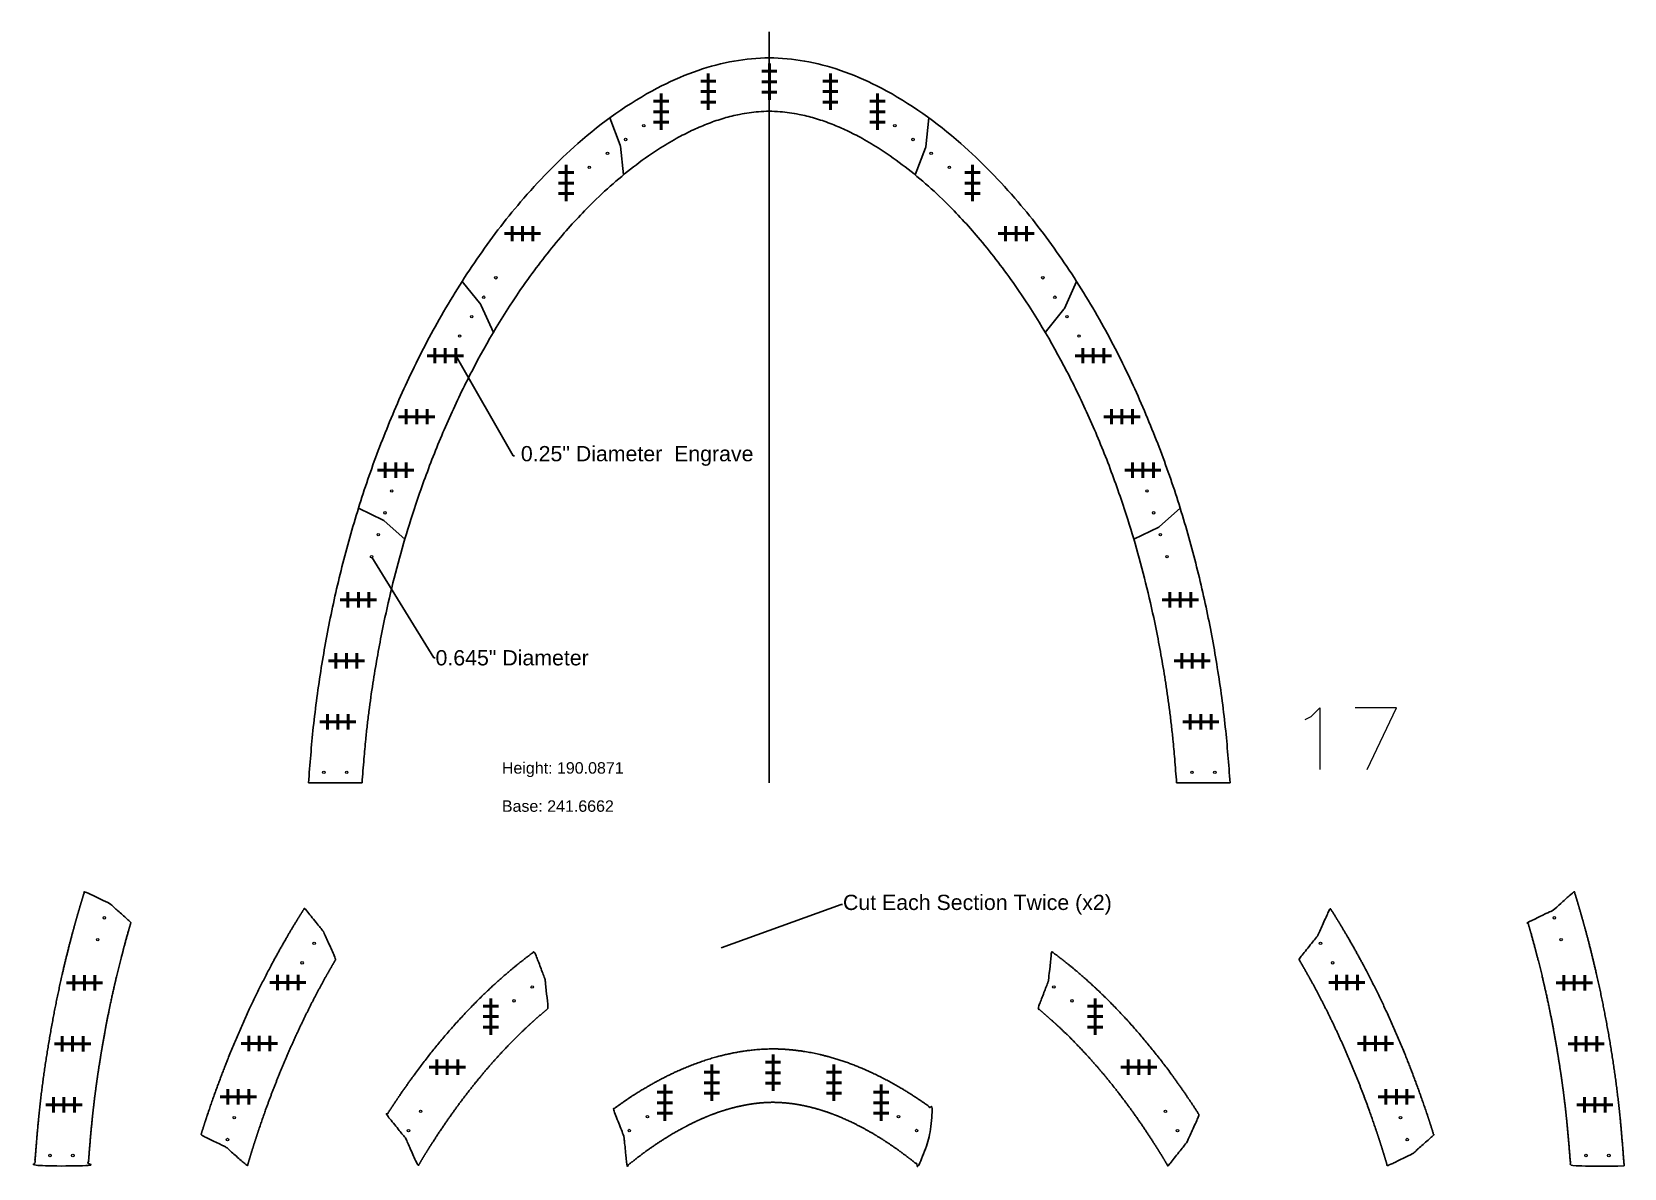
# Model space of a CAD drawing. Header units: inches. Extents: x -1683 to 11264, y -1696 to 865.
# Drawn here: x 3647.9 to 4065.4, y -1441.6 to -1143.7 of the extents above; entities that cross this region are included whole.
import ezdxf
from ezdxf import colors
from ezdxf.entities.mleader import LeaderData, LeaderLine
from ezdxf.math import Vec2, Vec3

# ---------------------------------------------------------------- set-up
doc = ezdxf.new("R2010")
doc.units = ezdxf.units.IN
doc.header["$MEASUREMENT"] = 0
doc.header["$PDMODE"] = 2
doc.header["$PDSIZE"] = 2
for name, color, linetype, lineweight in [('Annotation', 7, 'Continuous', 9), ('Drilling', 3, 'Continuous', 13), ('Engrave', 4, 'Continuous', 50)]:
    doc.layers.add(name, color=color, linetype=linetype, lineweight=lineweight)
doc.styles.get("Standard").update_dxf_attribs({"font": 'Arial.ttf'})

msp = doc.modelspace()

# ---------------------------------------------------------------- texts
at = {"layer": 'Annotation', "insert": (3771.1692, -1335.20121), "char_height": 3, "attachment_point": 1}
msp.add_mtext_dynamic_manual_height_columns('Height: 190.0871\\P \\PBase: 241.6662', width=45.2101633, gutter_width=1, heights=[0], dxfattribs=at)

# ---------------------------------------------------------------- blocks, each defined once
blk = doc.blocks.new('*U506')
at = {"layer": 'Engrave'}
blk.add_point((0, 0), dxfattribs=at)
blk = doc.blocks.new('*U507')
at = {"layer": 'Engrave', "color": 0, "linetype": 'ByBlock', "lineweight": -2, "transparency": 16777216}
for p in [(0, 0), (2.75, 0), (5.5, 0)]:
    blk.add_blockref('*U506', p, dxfattribs=at)
blk = doc.blocks.new('*U691')
at = {"layer": 'Engrave'}
blk.add_point((0, 0), dxfattribs=at)
blk = doc.blocks.new('*U692')
at = {"layer": 'Engrave', "color": 0, "linetype": 'ByBlock', "lineweight": -2, "transparency": 16777216}
for p in [(0, 0), (2.75, 0), (5.5, 0)]:
    blk.add_blockref('*U691', p, dxfattribs=at)
blk = doc.blocks.new('*U693')
at = {"layer": 'Engrave'}
blk.add_point((0, 0), dxfattribs=at)
blk = doc.blocks.new('*U694')
at = {"layer": 'Engrave', "color": 0, "linetype": 'ByBlock', "lineweight": -2, "transparency": 16777216}
for p in [(0, 0), (2.75, 0), (5.5, 0)]:
    blk.add_blockref('*U693', p, dxfattribs=at)
blk = doc.blocks.new('*U695')
at = {"layer": 'Engrave'}
blk.add_point((0, 0), dxfattribs=at)
blk = doc.blocks.new('*U696')
at = {"layer": 'Engrave', "color": 0, "linetype": 'ByBlock', "lineweight": -2, "transparency": 16777216}
for p in [(0, 0), (2.75, 0), (5.5, 0)]:
    blk.add_blockref('*U695', p, dxfattribs=at)
blk = doc.blocks.new('*U697')
at = {"layer": 'Engrave'}
blk.add_point((0, 0), dxfattribs=at)
blk = doc.blocks.new('*U698')
at = {"layer": 'Engrave', "color": 0, "linetype": 'ByBlock', "lineweight": -2, "transparency": 16777216}
for p in [(0, 0), (2.75, 0), (5.5, 0)]:
    blk.add_blockref('*U697', p, dxfattribs=at)
blk = doc.blocks.new('*U699')
at = {"layer": 'Engrave'}
blk.add_point((0, 0), dxfattribs=at)
blk = doc.blocks.new('*U700')
at = {"layer": 'Engrave', "color": 0, "linetype": 'ByBlock', "lineweight": -2, "transparency": 16777216}
for p in [(0, 0), (2.75, 0), (5.5, 0)]:
    blk.add_blockref('*U699', p, dxfattribs=at)
blk = doc.blocks.new('*U701')
at = {"layer": 'Engrave'}
blk.add_point((0, 0), dxfattribs=at)
blk = doc.blocks.new('*U702')
at = {"layer": 'Engrave', "color": 0, "linetype": 'ByBlock', "lineweight": -2, "transparency": 16777216}
for p in [(0, 0), (2.75, 0), (5.5, 0)]:
    blk.add_blockref('*U701', p, dxfattribs=at)
blk = doc.blocks.new('*U703')
at = {"layer": 'Engrave'}
blk.add_point((0, 0), dxfattribs=at)
blk = doc.blocks.new('*U704')
at = {"layer": 'Engrave', "color": 0, "linetype": 'ByBlock', "lineweight": -2, "transparency": 16777216}
for p in [(0, 0), (2.75, 0), (5.5, 0)]:
    blk.add_blockref('*U703', p, dxfattribs=at)
blk = doc.blocks.new('*U705')
at = {"layer": 'Engrave'}
blk.add_point((0, 0), dxfattribs=at)
blk = doc.blocks.new('*U706')
at = {"layer": 'Engrave', "color": 0, "linetype": 'ByBlock', "lineweight": -2, "transparency": 16777216}
for p in [(0, 0), (2.75, 0), (5.5, 0)]:
    blk.add_blockref('*U705', p, dxfattribs=at)
blk = doc.blocks.new('*U707')
at = {"layer": 'Engrave'}
blk.add_point((0, 0), dxfattribs=at)
blk = doc.blocks.new('*U708')
at = {"layer": 'Engrave', "color": 0, "linetype": 'ByBlock', "lineweight": -2, "transparency": 16777216}
for p in [(0, 0), (2.75, 0), (5.5, 0)]:
    blk.add_blockref('*U707', p, dxfattribs=at)
blk = doc.blocks.new('*U709')
at = {"layer": 'Engrave'}
blk.add_point((0, 0), dxfattribs=at)
blk = doc.blocks.new('*U710')
at = {"layer": 'Engrave', "color": 0, "linetype": 'ByBlock', "lineweight": -2, "transparency": 16777216}
for p in [(0, 0), (2.75, 0), (5.5, 0)]:
    blk.add_blockref('*U709', p, dxfattribs=at)
blk = doc.blocks.new('*U729')
at = {"layer": 'Engrave'}
blk.add_point((0, 0), dxfattribs=at)
blk = doc.blocks.new('*U730')
at = {"layer": 'Engrave', "color": 0, "linetype": 'ByBlock', "lineweight": -2, "transparency": 16777216}
for p in [(0, 0), (2.75, 0), (5.5, 0)]:
    blk.add_blockref('*U729', p, dxfattribs=at)
blk = doc.blocks.new('*U711')
at = {"layer": 'Engrave'}
blk.add_point((0, 0), dxfattribs=at)
blk = doc.blocks.new('*U712')
at = {"layer": 'Engrave', "color": 0, "linetype": 'ByBlock', "lineweight": -2, "transparency": 16777216}
for p in [(0, 0), (2.75, 0), (5.5, 0)]:
    blk.add_blockref('*U711', p, dxfattribs=at)
blk = doc.blocks.new('*U713')
at = {"layer": 'Engrave'}
blk.add_point((0, 0), dxfattribs=at)
blk = doc.blocks.new('*U714')
at = {"layer": 'Engrave', "color": 0, "linetype": 'ByBlock', "lineweight": -2, "transparency": 16777216}
for p in [(0, 0), (2.75, 0), (5.5, 0)]:
    blk.add_blockref('*U713', p, dxfattribs=at)
blk = doc.blocks.new('*U715')
at = {"layer": 'Engrave'}
blk.add_point((0, 0), dxfattribs=at)
blk = doc.blocks.new('*U716')
at = {"layer": 'Engrave', "color": 0, "linetype": 'ByBlock', "lineweight": -2, "transparency": 16777216}
for p in [(0, 0), (2.75, 0), (5.5, 0)]:
    blk.add_blockref('*U715', p, dxfattribs=at)
blk = doc.blocks.new('*U717')
at = {"layer": 'Engrave'}
blk.add_point((0, 0), dxfattribs=at)
blk = doc.blocks.new('*U718')
at = {"layer": 'Engrave', "color": 0, "linetype": 'ByBlock', "lineweight": -2, "transparency": 16777216}
for p in [(0, 0), (2.75, 0), (5.5, 0)]:
    blk.add_blockref('*U717', p, dxfattribs=at)
blk = doc.blocks.new('*U719')
at = {"layer": 'Engrave'}
blk.add_point((0, 0), dxfattribs=at)
blk = doc.blocks.new('*U720')
at = {"layer": 'Engrave', "color": 0, "linetype": 'ByBlock', "lineweight": -2, "transparency": 16777216}
for p in [(0, 0), (2.75, 0), (5.5, 0)]:
    blk.add_blockref('*U719', p, dxfattribs=at)
blk = doc.blocks.new('*U721')
at = {"layer": 'Engrave'}
blk.add_point((0, 0), dxfattribs=at)
blk = doc.blocks.new('*U722')
at = {"layer": 'Engrave', "color": 0, "linetype": 'ByBlock', "lineweight": -2, "transparency": 16777216}
for p in [(0, 0), (2.75, 0), (5.5, 0)]:
    blk.add_blockref('*U721', p, dxfattribs=at)
blk = doc.blocks.new('*U723')
at = {"layer": 'Engrave'}
blk.add_point((0, 0), dxfattribs=at)
blk = doc.blocks.new('*U724')
at = {"layer": 'Engrave', "color": 0, "linetype": 'ByBlock', "lineweight": -2, "transparency": 16777216}
for p in [(0, 0), (2.75, 0), (5.5, 0)]:
    blk.add_blockref('*U723', p, dxfattribs=at)
blk = doc.blocks.new('*U725')
at = {"layer": 'Engrave'}
blk.add_point((0, 0), dxfattribs=at)
blk = doc.blocks.new('*U726')
at = {"layer": 'Engrave', "color": 0, "linetype": 'ByBlock', "lineweight": -2, "transparency": 16777216}
for p in [(0, 0), (2.75, 0), (5.5, 0)]:
    blk.add_blockref('*U725', p, dxfattribs=at)
blk = doc.blocks.new('*U727')
at = {"layer": 'Engrave'}
blk.add_point((0, 0), dxfattribs=at)
blk = doc.blocks.new('*U728')
at = {"layer": 'Engrave', "color": 0, "linetype": 'ByBlock', "lineweight": -2, "transparency": 16777216}
for p in [(0, 0), (2.75, 0), (5.5, 0)]:
    blk.add_blockref('*U727', p, dxfattribs=at)
blk = doc.blocks.new('*U738')
at = {"layer": 'Engrave'}
blk.add_point((0, 0), dxfattribs=at)
blk = doc.blocks.new('*U739')
at = {"layer": 'Engrave', "color": 0, "linetype": 'ByBlock', "lineweight": -2, "transparency": 16777216}
for p in [(0, 0), (2.75, 0), (5.5, 0)]:
    blk.add_blockref('*U738', p, dxfattribs=at)
blk = doc.blocks.new('*U740')
at = {"layer": 'Engrave'}
blk.add_point((0, 0), dxfattribs=at)
blk = doc.blocks.new('*U741')
at = {"layer": 'Engrave', "color": 0, "linetype": 'ByBlock', "lineweight": -2, "transparency": 16777216}
for p in [(0, 0), (2.75, 0), (5.5, 0)]:
    blk.add_blockref('*U740', p, dxfattribs=at)
blk = doc.blocks.new('*U742')
at = {"layer": 'Engrave'}
blk.add_point((0, 0), dxfattribs=at)
blk = doc.blocks.new('*U743')
at = {"layer": 'Engrave', "color": 0, "linetype": 'ByBlock', "lineweight": -2, "transparency": 16777216}
for p in [(0, 0), (2.75, 0), (5.5, 0)]:
    blk.add_blockref('*U742', p, dxfattribs=at)
blk = doc.blocks.new('*U744')
at = {"layer": 'Engrave'}
blk.add_point((0, 0), dxfattribs=at)
blk = doc.blocks.new('*U745')
at = {"layer": 'Engrave', "color": 0, "linetype": 'ByBlock', "lineweight": -2, "transparency": 16777216}
for p in [(0, 0), (2.75, 0), (5.5, 0)]:
    blk.add_blockref('*U744', p, dxfattribs=at)
blk = doc.blocks.new('*U746')
at = {"layer": 'Engrave'}
blk.add_point((0, 0), dxfattribs=at)
blk = doc.blocks.new('*U747')
at = {"layer": 'Engrave', "color": 0, "linetype": 'ByBlock', "lineweight": -2, "transparency": 16777216}
for p in [(0, 0), (2.75, 0), (5.5, 0)]:
    blk.add_blockref('*U746', p, dxfattribs=at)
blk = doc.blocks.new('*U748')
at = {"layer": 'Engrave'}
blk.add_point((0, 0), dxfattribs=at)
blk = doc.blocks.new('*U749')
at = {"layer": 'Engrave', "color": 0, "linetype": 'ByBlock', "lineweight": -2, "transparency": 16777216}
for p in [(0, 0), (2.75, 0), (5.5, 0)]:
    blk.add_blockref('*U748', p, dxfattribs=at)
blk = doc.blocks.new('*U750')
at = {"layer": 'Engrave'}
blk.add_point((0, 0), dxfattribs=at)
blk = doc.blocks.new('*U751')
at = {"layer": 'Engrave', "color": 0, "linetype": 'ByBlock', "lineweight": -2, "transparency": 16777216}
for p in [(0, 0), (2.75, 0), (5.5, 0)]:
    blk.add_blockref('*U750', p, dxfattribs=at)
blk = doc.blocks.new('*U752')
at = {"layer": 'Engrave'}
blk.add_point((0, 0), dxfattribs=at)
blk = doc.blocks.new('*U753')
at = {"layer": 'Engrave', "color": 0, "linetype": 'ByBlock', "lineweight": -2, "transparency": 16777216}
for p in [(0, 0), (2.75, 0), (5.5, 0)]:
    blk.add_blockref('*U752', p, dxfattribs=at)
blk = doc.blocks.new('*U754')
at = {"layer": 'Engrave'}
blk.add_point((0, 0), dxfattribs=at)
blk = doc.blocks.new('*U755')
at = {"layer": 'Engrave', "color": 0, "linetype": 'ByBlock', "lineweight": -2, "transparency": 16777216}
for p in [(0, 0), (2.75, 0), (5.5, 0)]:
    blk.add_blockref('*U754', p, dxfattribs=at)
blk = doc.blocks.new('*U756')
at = {"layer": 'Engrave'}
blk.add_point((0, 0), dxfattribs=at)
blk = doc.blocks.new('*U757')
at = {"layer": 'Engrave', "color": 0, "linetype": 'ByBlock', "lineweight": -2, "transparency": 16777216}
for p in [(0, 0), (2.75, 0), (5.5, 0)]:
    blk.add_blockref('*U756', p, dxfattribs=at)
blk = doc.blocks.new('*U758')
at = {"layer": 'Engrave'}
blk.add_point((0, 0), dxfattribs=at)
blk = doc.blocks.new('*U759')
at = {"layer": 'Engrave', "color": 0, "linetype": 'ByBlock', "lineweight": -2, "transparency": 16777216}
for p in [(0, 0), (2.75, 0), (5.5, 0)]:
    blk.add_blockref('*U758', p, dxfattribs=at)
blk = doc.blocks.new('*U760')
at = {"layer": 'Engrave'}
blk.add_point((0, 0), dxfattribs=at)
blk = doc.blocks.new('*U761')
at = {"layer": 'Engrave', "color": 0, "linetype": 'ByBlock', "lineweight": -2, "transparency": 16777216}
for p in [(0, 0), (2.75, 0), (5.5, 0)]:
    blk.add_blockref('*U760', p, dxfattribs=at)
blk = doc.blocks.new('*U762')
at = {"layer": 'Engrave'}
blk.add_point((0, 0), dxfattribs=at)
blk = doc.blocks.new('*U763')
at = {"layer": 'Engrave', "color": 0, "linetype": 'ByBlock', "lineweight": -2, "transparency": 16777216}
for p in [(0, 0), (2.75, 0), (5.5, 0)]:
    blk.add_blockref('*U762', p, dxfattribs=at)
blk = doc.blocks.new('*U764')
at = {"layer": 'Engrave'}
blk.add_point((0, 0), dxfattribs=at)
blk = doc.blocks.new('*U765')
at = {"layer": 'Engrave', "color": 0, "linetype": 'ByBlock', "lineweight": -2, "transparency": 16777216}
for p in [(0, 0), (2.75, 0), (5.5, 0)]:
    blk.add_blockref('*U764', p, dxfattribs=at)
blk = doc.blocks.new('*U766')
at = {"layer": 'Engrave'}
blk.add_point((0, 0), dxfattribs=at)
blk = doc.blocks.new('*U767')
at = {"layer": 'Engrave', "color": 0, "linetype": 'ByBlock', "lineweight": -2, "transparency": 16777216}
for p in [(0, 0), (2.75, 0), (5.5, 0)]:
    blk.add_blockref('*U766', p, dxfattribs=at)
blk = doc.blocks.new('*U768')
at = {"layer": 'Engrave'}
blk.add_point((0, 0), dxfattribs=at)
blk = doc.blocks.new('*U769')
at = {"layer": 'Engrave', "color": 0, "linetype": 'ByBlock', "lineweight": -2, "transparency": 16777216}
for p in [(0, 0), (2.75, 0), (5.5, 0)]:
    blk.add_blockref('*U768', p, dxfattribs=at)
blk = doc.blocks.new('*U770')
at = {"layer": 'Engrave'}
blk.add_point((0, 0), dxfattribs=at)
blk = doc.blocks.new('*U771')
at = {"layer": 'Engrave', "color": 0, "linetype": 'ByBlock', "lineweight": -2, "transparency": 16777216}
for p in [(0, 0), (2.75, 0), (5.5, 0)]:
    blk.add_blockref('*U770', p, dxfattribs=at)
blk = doc.blocks.new('*U772')
at = {"layer": 'Engrave'}
blk.add_point((0, 0), dxfattribs=at)
blk = doc.blocks.new('*U773')
at = {"layer": 'Engrave', "color": 0, "linetype": 'ByBlock', "lineweight": -2, "transparency": 16777216}
for p in [(0, 0), (2.75, 0), (5.5, 0)]:
    blk.add_blockref('*U772', p, dxfattribs=at)
blk = doc.blocks.new('*U778')
at = {"layer": 'Engrave'}
blk.add_point((0, 0), dxfattribs=at)
blk = doc.blocks.new('*U779')
at = {"layer": 'Engrave', "color": 0, "linetype": 'ByBlock', "lineweight": -2, "transparency": 16777216}
for p in [(0, 0), (2.75, 0), (5.5, 0)]:
    blk.add_blockref('*U778', p, dxfattribs=at)
blk = doc.blocks.new('*U774')
at = {"layer": 'Engrave'}
blk.add_point((0, 0), dxfattribs=at)
blk = doc.blocks.new('*U775')
at = {"layer": 'Engrave', "color": 0, "linetype": 'ByBlock', "lineweight": -2, "transparency": 16777216}
for p in [(0, 0), (2.75, 0), (5.5, 0)]:
    blk.add_blockref('*U774', p, dxfattribs=at)
blk = doc.blocks.new('*U776')
at = {"layer": 'Engrave'}
blk.add_point((0, 0), dxfattribs=at)
blk = doc.blocks.new('*U777')
at = {"layer": 'Engrave', "color": 0, "linetype": 'ByBlock', "lineweight": -2, "transparency": 16777216}
for p in [(0, 0), (2.75, 0), (5.5, 0)]:
    blk.add_blockref('*U776', p, dxfattribs=at)

# ---------------------------------------------------------------- linework, layer by layer
for p, q in [((3841.29246, -1340.6088), (3841.29246, -1143.70156)), ((3799.43984, -1166.28009), (3802.16634, -1173.38955)), ((3883.14508, -1166.28009), (3882.34678, -1173.85247)), ((3803.02544, -1181.21516), (3802.22713, -1173.64278)), ((3879.55949, -1181.21516), (3882.28598, -1174.1057)), ((3760.72565, -1209.1357), (3765.6066, -1215.20241)), ((3921.85928, -1209.1357), (3918.66971, -1216.23889)), ((3768.92928, -1222.52281), (3765.73972, -1215.41963)), ((3913.65565, -1222.52281), (3918.5366, -1216.45611)), ((3733.54838, -1268.6165), (3740.06812, -1271.78145)), ((3949.03655, -1268.6165), (3943.61752, -1273.42878)), ((3745.71444, -1276.7456), (3740.29542, -1271.93333)), ((3936.87049, -1276.7456), (3943.39022, -1273.58066)), ((3720.45936, -1340.6088), (3734.50082, -1340.6088)), ((3948.08411, -1340.6088), (3962.12557, -1340.6088))]:
    msp.add_line(p, q)
for centre, start, end in [((3801.23264, -1173.74763), 6.0181018, 20.9818982), ((3881.35229, -1173.74763), 339.0181018, 353.9818982), ((3764.82747, -1215.82926), 24.1816509, 38.8183491), ((3917.75746, -1215.82926), 321.1816509, 335.8183491), ((3739.63141, -1272.68105), 48.3938344, 64.1061656), ((3942.95352, -1272.68105), 295.8938344, 311.6061656)]:
    msp.add_arc(centre, 1, start, end)
for points, knots in [([(3720.45936, -1340.6088), (3720.83336, -1335.74907), (3721.61085, -1325.64636), (3723.66787, -1310.60616), (3726.48136, -1295.27596), (3730.10791, -1280.0349), (3734.62, -1264.7436), (3740.11276, -1249.50361), (3746.69521, -1234.21709), (3754.73703, -1218.61562), (3764.39777, -1203.06376), (3776.32543, -1187.38415), (3791.60282, -1171.62067), (3807.25884, -1160.34656), (3821.15496, -1154.07019), (3830.6654, -1151.36653), (3837.41006, -1150.57526), (3840.90126, -1150.52294), (3841.29246, -1150.52168)], [0, 0, 0, 0, 23.074136012, 47.967929547, 71.83242085, 96.848880754, 122.109787865, 147.280559024, 173.506415767, 200.859514956, 230.311653044, 260.084114717, 293.965839016, 333.990233229, 350.454723403, 365.959245682, 380.614337004, 382.463671067, 382.463671067, 382.463671067, 382.463671067]), ([(3962.12557, -1340.6088), (3961.75157, -1335.74907), (3960.97408, -1325.64636), (3958.91706, -1310.60616), (3956.10357, -1295.27596), (3952.47702, -1280.0349), (3947.96493, -1264.7436), (3942.47217, -1249.50361), (3935.88972, -1234.21709), (3927.8479, -1218.61562), (3918.18716, -1203.06376), (3906.2595, -1187.38415), (3890.98211, -1171.62067), (3875.32609, -1160.34656), (3861.42997, -1154.07019), (3851.91953, -1151.36653), (3845.17487, -1150.57526), (3841.68367, -1150.52294), (3841.29246, -1150.52168)], [0, 0, 0, 0, 23.074136012, 47.967929547, 71.83242085, 96.848880754, 122.109787865, 147.280559024, 173.506415767, 200.859514956, 230.311653044, 260.084114717, 293.965839016, 333.990233229, 350.454723403, 365.959245682, 380.614337004, 382.463671067, 382.463671067, 382.463671067, 382.463671067]), ([(3734.50082, -1340.6088), (3734.66388, -1338.49444), (3734.82697, -1336.40552), (3735.14739, -1332.61009), (3735.30146, -1330.89579), (3735.59115, -1327.97088), (3735.72034, -1326.75347), (3735.99845, -1324.30979), (3736.1467, -1323.08679), (3736.61757, -1319.41454), (3736.96627, -1316.96203), (3737.68908, -1312.28175), (3738.05685, -1310.05574), (3738.83798, -1305.6251), (3739.25211, -1303.41728), (3740.38809, -1297.72514), (3741.1488, -1294.25212), (3742.80219, -1287.33109), (3743.69425, -1283.88357), (3745.60515, -1277.03647), (3746.62455, -1273.63732), (3749.10198, -1265.95229), (3750.60555, -1261.67844), (3753.83862, -1253.21614), (3755.56572, -1249.03122), (3759.24385, -1240.78955), (3761.19627, -1236.73036), (3767.33254, -1224.91143), (3771.85032, -1217.35358), (3779.73465, -1206.06323), (3782.7843, -1202.06347), (3788.71501, -1195.00822), (3791.54387, -1191.90784), (3796.38212, -1187.08376), (3798.32393, -1185.26318), (3804.30283, -1180.02247), (3808.46577, -1176.84993), (3814.32713, -1173.14325), (3815.9035, -1172.21683), (3818.79809, -1170.64987), (3820.10872, -1169.98876), (3822.72668, -1168.77255), (3824.03656, -1168.2162), (3826.70071, -1167.19826), (3828.05797, -1166.73973), (3830.78092, -1165.94428), (3832.14409, -1165.6082), (3835.17492, -1165.00406), (3836.8389, -1164.76983), (3839.42617, -1164.5658), (3840.36769, -1164.52591), (3841.29246, -1164.52178)], [1.703626147, 1.703626147, 1.703626147, 1.703626147, 11.78334315, 11.78334315, 20.253645281, 20.253645281, 26.400183734, 26.400183734, 32.546722187, 32.546722187, 44.839799092, 44.839799092, 55.970934232, 55.970934232, 67.102069372, 67.102069372, 84.776048262, 84.776048262, 102.450027152, 102.450027152, 120.124006042, 120.124006042, 142.744732227, 142.744732227, 165.365458413, 165.365458413, 187.986184598, 187.986184598, 232.414025613, 232.414025613, 258.165004374, 258.165004374, 279.941923807, 279.941923807, 293.942569047, 293.942569047, 321.943859527, 321.943859527, 332.080621021, 332.080621021, 340.355079791, 340.355079791, 348.62953856, 348.62953856, 357.193322676, 357.193322676, 365.757106791, 365.757106791, 376.288672717, 376.288672717, 382.365283386, 382.365283386, 382.365283386, 382.365283386]), ([(3948.08411, -1340.6088), (3947.92104, -1338.49444), (3947.75796, -1336.40552), (3947.43754, -1332.61009), (3947.28347, -1330.89579), (3946.99378, -1327.97088), (3946.86459, -1326.75347), (3946.58648, -1324.30979), (3946.43823, -1323.08679), (3945.96736, -1319.41454), (3945.61866, -1316.96203), (3944.89585, -1312.28175), (3944.52808, -1310.05574), (3943.74695, -1305.6251), (3943.33281, -1303.41728), (3942.19684, -1297.72514), (3941.43613, -1294.25212), (3939.78274, -1287.33109), (3938.89068, -1283.88357), (3936.97978, -1277.03647), (3935.96038, -1273.63732), (3933.48294, -1265.95229), (3931.97938, -1261.67844), (3928.74631, -1253.21614), (3927.01921, -1249.03122), (3923.34108, -1240.78955), (3921.38866, -1236.73036), (3915.25239, -1224.91143), (3910.73461, -1217.35358), (3902.85028, -1206.06323), (3899.80063, -1202.06347), (3893.86992, -1195.00822), (3891.04106, -1191.90784), (3886.20281, -1187.08376), (3884.261, -1185.26318), (3878.2821, -1180.02247), (3874.11916, -1176.84993), (3868.2578, -1173.14325), (3866.68143, -1172.21683), (3863.78684, -1170.64987), (3862.47621, -1169.98876), (3859.85825, -1168.77255), (3858.54837, -1168.2162), (3855.88422, -1167.19826), (3854.52695, -1166.73973), (3851.80401, -1165.94428), (3850.44084, -1165.6082), (3847.41001, -1165.00406), (3845.74603, -1164.76983), (3843.15876, -1164.5658), (3842.21724, -1164.52591), (3841.29246, -1164.52178)], [1.703626147, 1.703626147, 1.703626147, 1.703626147, 11.78334315, 11.78334315, 20.253645281, 20.253645281, 26.400183734, 26.400183734, 32.546722187, 32.546722187, 44.839799092, 44.839799092, 55.970934232, 55.970934232, 67.102069372, 67.102069372, 84.776048262, 84.776048262, 102.450027152, 102.450027152, 120.124006042, 120.124006042, 142.744732227, 142.744732227, 165.365458413, 165.365458413, 187.986184598, 187.986184598, 232.414025613, 232.414025613, 258.165004374, 258.165004374, 279.941923807, 279.941923807, 293.942569047, 293.942569047, 321.943859527, 321.943859527, 332.080621021, 332.080621021, 340.355079791, 340.355079791, 348.62953856, 348.62953856, 357.193322676, 357.193322676, 365.757106791, 365.757106791, 376.288672717, 376.288672717, 382.365283386, 382.365283386, 382.365283386, 382.365283386])]:
    msp.add_open_spline(points, degree=3, knots=knots)
for points, weights, knots in [([(3673.89785, -1377.20784), (3673.53442, -1378.44264), (3673.17956, -1379.68084), (3671.87765, -1384.3458), (3670.98559, -1387.79333), (3669.33221, -1394.71436), (3668.57149, -1398.18737), (3667.43552, -1403.87952), (3667.02139, -1406.08734), (3666.24025, -1410.51797), (3665.87249, -1412.74399), (3665.14967, -1417.42426), (3664.80097, -1419.87678), (3664.33011, -1423.54903), (3664.18185, -1424.77203), (3663.90375, -1427.2157), (3663.77455, -1428.43311), (3663.48486, -1431.35802), (3663.33079, -1433.07233), (3663.01037, -1436.86775), (3662.84729, -1438.95667), (3662.68422, -1441.07103), (3658.00373, -1441.07103), (3653.32325, -1441.07103), (3648.64276, -1441.07103), (3649.01676, -1436.2113), (3649.79426, -1426.1086), (3651.85127, -1411.0684), (3654.66476, -1395.7382), (3657.97997, -1381.80558), (3660.54555, -1372.88967), (3661.73178, -1369.07874), (3663.90503, -1370.13372), (3666.07828, -1371.1887), (3668.25152, -1372.24368), (3668.33401, -1372.28373), (3668.41026, -1372.33467), (3668.47882, -1372.39556), (3670.28516, -1373.99965), (3672.09151, -1375.60375), (3673.89785, -1377.20784)], [1, 1, 1, 1, 1, 1, 1, 1, 1, 1, 1, 1, 1, 1, 1, 1, 1, 1, 1, 1, 1, 1, 1, 1, 1, 1, 1, 1, 1, 1, 1, 1, 1, 1, 1, 0.993742883973, 0.993742883973, 1, 1, 1, 1], [0, 0, 0, 0, 6.408743189, 6.408743189, 24.082722079, 24.082722079, 41.756700969, 41.756700969, 52.887836109, 52.887836109, 64.018971249, 64.018971249, 76.312048154, 76.312048154, 82.458586607, 82.458586607, 88.605125059, 88.605125059, 97.07542719, 97.07542719, 107.155144194, 107.155144194, 107.155144194, 108.155144194, 108.155144194, 108.155144194, 131.229280205, 156.12307374, 179.987565043, 205.004024947, 223.899828121, 223.899828121, 223.899828121, 224.899828121, 224.899828121, 224.899828121, 225.174060034, 225.174060034, 225.174060034, 226.174060034, 226.174060034, 226.174060034, 226.174060034]), ([(4065.44581, -1441.07103), (4060.76533, -1441.07103), (4056.08484, -1441.07103), (4051.40435, -1441.07103), (4051.24128, -1438.95667), (4051.0782, -1436.86775), (4050.75778, -1433.07233), (4050.60371, -1431.35802), (4050.31402, -1428.43311), (4050.18483, -1427.2157), (4049.90672, -1424.77202), (4049.75847, -1423.54903), (4049.2876, -1419.87677), (4048.9389, -1417.42426), (4048.21609, -1412.74399), (4047.84832, -1410.51797), (4047.06719, -1406.08733), (4046.65305, -1403.87952), (4045.51708, -1398.18737), (4044.75637, -1394.71436), (4043.10298, -1387.79333), (4042.21092, -1384.3458), (4040.90902, -1379.68084), (4040.55416, -1378.44264), (4040.19073, -1377.20784), (4042.36397, -1376.15286), (4044.53722, -1375.09787), (4046.71046, -1374.04289), (4046.79296, -1374.00285), (4046.8692, -1373.9519), (4046.93776, -1373.89101), (4048.74411, -1372.28692), (4050.55045, -1370.68283), (4052.35679, -1369.07873), (4053.54302, -1372.88967), (4056.1086, -1381.80558), (4059.42381, -1395.7382), (4062.2373, -1411.0684), (4064.29432, -1426.10859), (4065.07181, -1436.2113), (4065.44581, -1441.07103)], [1, 1, 1, 1, 1, 1, 1, 1, 1, 1, 1, 1, 1, 1, 1, 1, 1, 1, 1, 1, 1, 1, 1, 1, 1, 1, 1, 1, 0.993742883973, 0.993742883973, 1, 1, 1, 1, 1, 1, 1, 1, 1, 1, 1], [0, 0, 0, 0, 1, 1, 1, 11.079717003, 11.079717003, 19.550019134, 19.550019134, 25.696557587, 25.696557587, 31.84309604, 31.84309604, 44.136172945, 44.136172945, 55.267308085, 55.267308085, 66.398443225, 66.398443225, 84.072422115, 84.072422115, 101.746401005, 101.746401005, 108.155144194, 108.155144194, 108.155144194, 109.155144194, 109.155144194, 109.155144194, 109.429376106, 109.429376106, 109.429376106, 110.429376106, 110.429376106, 110.429376106, 129.32517928, 154.341639184, 178.206130487, 203.099924022, 226.174060034, 226.174060034, 226.174060034, 226.174060034]), ([(3724.44283, -1379.74506), (3724.40785, -1379.66716), (3724.36324, -1379.59436), (3724.30971, -1379.52784), (3722.68273, -1377.5056), (3721.05574, -1375.48337), (3719.42876, -1373.46113), (3717.33911, -1376.73354), (3712.36757, -1385.02189), (3705.39832, -1398.54252), (3698.81587, -1413.82904), (3694.67705, -1425.31243), (3692.65108, -1431.65821), (3692.25149, -1432.94193), (3694.42474, -1433.99691), (3696.59798, -1435.05189), (3698.77123, -1436.10688), (3698.85372, -1436.14692), (3698.92996, -1436.19787), (3698.99853, -1436.25876), (3700.80487, -1437.86285), (3702.61121, -1439.46694), (3704.41755, -1441.07103), (3705.05639, -1438.90051), (3705.72169, -1436.74047), (3707.80509, -1430.27772), (3709.30866, -1426.00387), (3712.54173, -1417.54157), (3714.26883, -1413.35665), (3717.94696, -1405.11498), (3719.89938, -1401.05579), (3723.76819, -1393.60416), (3725.65515, -1390.19352), (3727.63239, -1386.84824), (3726.5692, -1384.48051), (3725.50602, -1382.11279), (3724.44283, -1379.74506)], [1, 0.994569132604, 0.994569132604, 1, 1, 1, 1, 1, 1, 1, 1, 1, 1, 1, 1, 1, 1, 0.993742883973, 0.993742883973, 1, 1, 1, 1, 1, 1, 1, 1, 1, 1, 1, 1, 1, 1, 1, 1, 1, 1], [0, 0, 0, 0, 0.255458577, 0.255458577, 0.255458577, 1.255458577, 1.255458577, 1.255458577, 19.633381423, 46.986480612, 73.212337355, 98.383108514, 104.748212451, 104.748212451, 104.748212451, 105.748212451, 105.748212451, 105.748212451, 106.022444364, 106.022444364, 106.022444364, 107.022444364, 107.022444364, 107.022444364, 118.287680065, 118.287680065, 140.90840625, 140.90840625, 163.529132436, 163.529132436, 186.149858621, 186.149858621, 205.802100599, 205.802100599, 205.802100599, 206.802100599, 206.802100599, 206.802100599, 206.802100599]), ([(3985.15537, -1380.56432), (3986.21856, -1378.19659), (3987.28175, -1375.82886), (3988.34494, -1373.46113), (3990.43458, -1376.73354), (3995.40613, -1385.02189), (4002.37538, -1398.54252), (4008.95782, -1413.82904), (4013.09664, -1425.31243), (4015.12262, -1431.65821), (4015.52221, -1432.94193), (4013.71586, -1434.54602), (4011.90952, -1436.15012), (4010.10318, -1437.75421), (4010.03462, -1437.8151), (4009.95837, -1437.86604), (4009.87588, -1437.90609), (4007.70263, -1438.96107), (4005.52939, -1440.01605), (4003.35614, -1441.07103), (4002.71731, -1438.90051), (4002.05201, -1436.74047), (3999.9686, -1430.27772), (3998.46503, -1426.00387), (3995.23197, -1417.54157), (3993.50487, -1413.35665), (3989.82673, -1405.11498), (3987.87431, -1401.05579), (3984.0055, -1393.60416), (3982.11854, -1390.19352), (3980.1413, -1386.84824), (3981.76829, -1384.82601), (3983.39527, -1382.80378), (3985.02226, -1380.78154), (3985.07578, -1380.71502), (3985.12039, -1380.64221), (3985.15537, -1380.56432)], [1, 1, 1, 1, 1, 1, 1, 1, 1, 1, 1, 1, 1, 1, 0.993742883973, 0.993742883973, 1, 1, 1, 1, 1, 1, 1, 1, 1, 1, 1, 1, 1, 1, 1, 1, 1, 1, 0.994569132604, 0.994569132604, 1], [0, 0, 0, 0, 1, 1, 1, 19.377922847, 46.731022036, 72.956878779, 98.127649938, 104.492753875, 104.492753875, 104.492753875, 105.492753875, 105.492753875, 105.492753875, 105.766985787, 105.766985787, 105.766985787, 106.766985787, 106.766985787, 106.766985787, 118.032221488, 118.032221488, 140.652947674, 140.652947674, 163.273673859, 163.273673859, 185.894400045, 185.894400045, 205.546642023, 205.546642023, 205.546642023, 206.546642023, 206.546642023, 206.546642023, 206.802100599, 206.802100599, 206.802100599, 206.802100599]), ([(3782.43308, -1391.93777), (3781.52425, -1389.56794), (3780.61542, -1387.19812), (3779.70659, -1384.8283), (3776.8273, -1386.93291), (3768.45274, -1393.69443), (3756.59218, -1405.93236), (3747.01888, -1418.51703), (3742.25158, -1425.71202), (3740.9924, -1427.68392), (3742.61938, -1429.70615), (3744.24637, -1431.72838), (3745.87335, -1433.75062), (3745.92687, -1433.81715), (3745.97149, -1433.88995), (3746.00646, -1433.96784), (3747.06965, -1436.33557), (3748.13284, -1438.7033), (3749.19603, -1441.07103), (3751.68874, -1436.85364), (3754.32492, -1432.74014), (3760.00139, -1424.61144), (3763.05105, -1420.61168), (3768.98175, -1413.55643), (3771.81062, -1410.45605), (3776.64887, -1405.63197), (3778.59068, -1403.81139), (3781.47772, -1401.2808), (3782.38071, -1400.51327), (3783.29219, -1399.76337), (3783.02608, -1397.23925), (3782.75998, -1394.71512), (3782.49388, -1392.191), (3782.48472, -1392.10417), (3782.46434, -1392.01928), (3782.43308, -1391.93777)], [1, 1, 1, 1, 1, 1, 1, 1, 1, 1, 1, 1, 1, 0.994569132604, 0.994569132604, 1, 1, 1, 1, 1, 1, 1, 1, 1, 1, 1, 1, 1, 1, 1, 1, 1, 1, 0.994324033151, 0.994324033151, 1], [0, 0, 0, 0, 1, 1, 1, 17.836395084, 51.718119383, 81.490581056, 92.564796298, 92.564796298, 92.564796298, 93.564796298, 93.564796298, 93.564796298, 93.820254875, 93.820254875, 93.820254875, 94.820254875, 94.820254875, 94.820254875, 119.595853911, 119.595853911, 145.346832672, 145.346832672, 167.123752105, 167.123752105, 181.124397345, 181.124397345, 187.405322484, 187.405322484, 187.405322484, 188.405322484, 188.405322484, 188.405322484, 188.666490001, 188.666490001, 188.666490001, 188.666490001]), ([(3914.4434, -1392.65391), (3914.47466, -1392.5724), (3914.49504, -1392.4875), (3914.50419, -1392.40068), (3914.7703, -1389.87655), (3915.0364, -1387.35243), (3915.3025, -1384.8283), (3918.1818, -1386.93291), (3926.55636, -1393.69443), (3938.41692, -1405.93236), (3947.99022, -1418.51703), (3952.75751, -1425.71202), (3954.0167, -1427.68392), (3952.95351, -1430.05165), (3951.89032, -1432.41937), (3950.82713, -1434.7871), (3950.79216, -1434.865), (3950.74754, -1434.9378), (3950.69402, -1435.00432), (3949.06703, -1437.02656), (3947.44005, -1439.04879), (3945.81306, -1441.07103), (3943.32036, -1436.85364), (3940.68417, -1432.74014), (3935.0077, -1424.61144), (3931.95805, -1420.61168), (3926.02734, -1413.55643), (3923.19847, -1410.45605), (3918.36022, -1405.63197), (3916.41842, -1403.81139), (3913.53137, -1401.2808), (3912.62839, -1400.51327), (3911.71691, -1399.76337), (3912.62574, -1397.39355), (3913.53457, -1395.02373), (3914.4434, -1392.65391)], [1, 0.994324033151, 0.994324033151, 1, 1, 1, 1, 1, 1, 1, 1, 1, 1, 1, 1, 1, 0.994569132604, 0.994569132604, 1, 1, 1, 1, 1, 1, 1, 1, 1, 1, 1, 1, 1, 1, 1, 1, 1, 1], [0, 0, 0, 0, 0.261167517, 0.261167517, 0.261167517, 1.261167517, 1.261167517, 1.261167517, 18.097562601, 51.979286901, 81.751748573, 92.825963815, 92.825963815, 92.825963815, 93.825963815, 93.825963815, 93.825963815, 94.081422392, 94.081422392, 94.081422392, 95.081422392, 95.081422392, 95.081422392, 119.857021428, 119.857021428, 145.608000189, 145.608000189, 167.384919623, 167.384919623, 181.385564862, 181.385564862, 187.666490001, 187.666490001, 187.666490001, 188.666490001, 188.666490001, 188.666490001, 188.666490001]), ([(3803.12291, -1433.24542), (3802.21408, -1430.8756), (3801.30525, -1428.50578), (3800.39642, -1426.13596), (3804.36194, -1423.23738), (3811.46516, -1418.73463), (3822.11153, -1413.92606), (3831.62198, -1411.22239), (3838.36664, -1410.43112), (3841.85784, -1410.3788), (3842.24904, -1410.37755), (3842.64024, -1410.3788), (3846.13144, -1410.43112), (3852.8761, -1411.22239), (3862.38655, -1413.92606), (3873.03292, -1418.73463), (3880.13614, -1423.23738), (3884.10166, -1426.13596), (3883.83556, -1428.66008), (3883.56945, -1431.18421), (3883.30335, -1433.70834), (3883.2942, -1433.79516), (3883.27382, -1433.88005), (3883.24256, -1433.96157), (3882.33373, -1436.33139), (3881.4249, -1438.70121), (3880.51607, -1441.07103), (3877.36404, -1438.47778), (3874.11044, -1436.09535), (3869.21437, -1432.99912), (3867.638, -1432.0727), (3864.74341, -1430.50574), (3863.43279, -1429.84463), (3860.81482, -1428.62842), (3859.50495, -1428.07207), (3856.84079, -1427.05413), (3855.48353, -1426.5956), (3852.76059, -1425.80015), (3851.39742, -1425.46407), (3848.36659, -1424.85993), (3846.70261, -1424.62569), (3844.11533, -1424.42167), (3843.17381, -1424.38177), (3842.24904, -1424.37765), (3841.32427, -1424.38177), (3840.38275, -1424.42167), (3837.79547, -1424.62569), (3836.13149, -1424.85993), (3833.10066, -1425.46407), (3831.73749, -1425.80015), (3829.01455, -1426.5956), (3827.65729, -1427.05413), (3824.99313, -1428.07207), (3823.68326, -1428.62842), (3821.06529, -1429.84463), (3819.75467, -1430.50574), (3816.86008, -1432.0727), (3815.28371, -1432.99912), (3810.38764, -1436.09535), (3807.13404, -1438.47778), (3803.98201, -1441.07103), (3803.71591, -1438.5469), (3803.44981, -1436.02278), (3803.18371, -1433.49865), (3803.17455, -1433.41183), (3803.15417, -1433.32693), (3803.12291, -1433.24542)], [1, 1, 1, 1, 1, 1, 1, 1, 1, 1, 1, 1, 1, 1, 1, 1, 1, 1, 1, 1, 1, 0.994324033151, 0.994324033151, 1, 1, 1, 1, 1, 1, 1, 1, 1, 1, 1, 1, 1, 1, 1, 1, 1, 1, 1, 1, 1, 1, 1, 1, 1, 1, 1, 1, 1, 1, 1, 1, 1, 1, 1, 1, 1, 1, 1, 1, 1, 0.994324033151, 0.994324033151, 1], [0, 0, 0, 0, 1, 1, 1, 24.187999129, 40.652489303, 56.157011582, 70.812102904, 72.661436967, 72.661436967, 72.661436967, 74.51077103, 89.165862352, 104.670384631, 121.134874805, 144.322873934, 144.322873934, 144.322873934, 145.322873934, 145.322873934, 145.322873934, 145.584041451, 145.584041451, 145.584041451, 146.584041451, 146.584041451, 146.584041451, 168.304406792, 168.304406792, 178.441168286, 178.441168286, 186.715627056, 186.715627056, 194.990085826, 194.990085826, 203.553869941, 203.553869941, 212.117654056, 212.117654056, 222.649219983, 222.649219983, 228.725830652, 228.725830652, 228.725830652, 234.80244132, 234.80244132, 245.334007247, 245.334007247, 253.897791362, 253.897791362, 262.461575477, 262.461575477, 270.736034247, 270.736034247, 279.010493017, 279.010493017, 289.147254511, 289.147254511, 310.867619852, 310.867619852, 310.867619852, 311.867619852, 311.867619852, 311.867619852, 312.128787369, 312.128787369, 312.128787369, 312.128787369])]:
    msp.add_rational_spline(points, weights, degree=3, knots=knots)
at = {"layer": 'Annotation'}
for points in [[(3981.81628, -1324.02723), (3983.35945, -1323.25565), (3985.67421, -1320.94089), (3985.67421, -1337.1442)], [(3998.01958, -1337.1442), (4005.73545, -1320.94089), (3994.93324, -1320.94089)]]:
    msp.add_lwpolyline(points, dxfattribs=at)
at = {"layer": 'Drilling'}
for centre in [(3808.37771, -1168.27515), (3874.20722, -1168.27515), (3803.61433, -1171.92347), (3878.9706, -1171.92347), (3798.85095, -1175.57178), (3883.73398, -1175.57178), (3794.08757, -1179.2201), (3888.49736, -1179.2201), (3769.57521, -1208.18342), (3913.00972, -1208.18342), (3766.41005, -1213.28065), (3916.17488, -1213.28065), (3763.24488, -1218.37787), (3919.34005, -1218.37787), (3760.07972, -1223.4751), (3922.50521, -1223.4751), (3742.27222, -1264.07721), (3940.31271, -1264.07721), (3740.51168, -1269.8131), (3942.07325, -1269.8131), (3738.75114, -1275.549), (3943.83379, -1275.549), (3736.99061, -1281.2849), (3945.59432, -1281.2849), (3724.48009, -1337.8588), (3730.48009, -1337.8588), (3952.10484, -1337.8588), (3958.10484, -1337.8588), (3666.93455, -1376.01124), (4047.15403, -1376.01123), (3665.17401, -1381.74713), (4048.91456, -1381.74713), (3721.94799, -1382.7033), (3985.8257, -1382.7033), (3718.78283, -1387.80053), (3988.99087, -1387.80053), (3779.1177, -1394.12), (3915.89139, -1394.12), (3774.35432, -1397.76831), (3920.65477, -1397.76831), (3749.84196, -1426.73163), (3809.33429, -1428.13102), (3875.16379, -1428.13102), (3945.16713, -1426.73163), (3700.97533, -1428.40264), (3746.6768, -1431.82886), (3804.57091, -1431.77933), (3879.92717, -1431.77933), (3948.3323, -1431.82886), (4006.79837, -1428.40264), (3699.21479, -1434.13853), (4008.55891, -1434.13853), (3652.66349, -1438.32103), (3658.66349, -1438.32103), (4055.42508, -1438.32103), (4061.42508, -1438.32103)]:
    msp.add_circle(centre, 0.3225, dxfattribs=at)

# ---------------------------------------------------------------- block references
at = {"layer": 'Engrave', "rotation": 270}
for name, p in [('*U704', (3841.30369, -1154.02167)), ('*U706', (3825.29246, -1156.62176)), ('*U708', (3812.9335, -1161.8864)), ('*U710', (3788.01377, -1180.6088)), ('*U753', (3768.28052, -1399.15701)), ('*U757', (3826.24904, -1416.47763)), ('*U755', (3842.26027, -1413.87753)), ('*U759', (3813.89007, -1421.74227))]:
    msp.add_blockref(name, p, dxfattribs=at)
at = {"layer": 'Engrave', "xscale": -1, "rotation": 90}
for name, p in [('*U724', (3857.29246, -1156.62176)), ('*U726', (3869.65143, -1161.8864)), ('*U728', (3894.57116, -1180.6088)), ('*U767', (3926.72858, -1399.15701)), ('*U761', (3858.24904, -1416.47763)), ('*U763', (3870.60801, -1421.74227))]:
    msp.add_blockref(name, p, dxfattribs=at)
at = {"layer": 'Engrave'}
for name, p in [('*U702', (3773.8192, -1196.6088)), ('*U700', (3753.58361, -1228.6088)), ('*U698', (3746.08231, -1244.6088)), ('*U696', (3740.59329, -1258.6088)), ('*U694', (3730.77921, -1292.6088)), ('*U692', (3727.66068, -1308.6088)), ('*U507', (3725.39678, -1324.6088)), ('*U743', (3658.96261, -1393.07103)), ('*U749', (3712.28672, -1392.93423)), ('*U741', (3655.84409, -1409.07103)), ('*U747', (3704.78542, -1408.93423)), ('*U751', (3754.08595, -1415.15701)), ('*U739', (3653.58018, -1425.07103)), ('*U745', (3699.2964, -1422.93423))]:
    msp.add_blockref(name, p, dxfattribs=at)
at = {"layer": 'Engrave', "xscale": -1}
for name, p in [('*U722', (3908.76573, -1196.6088)), ('*U720', (3929.00132, -1228.6088)), ('*U718', (3936.50262, -1244.6088)), ('*U716', (3941.99164, -1258.6088)), ('*U714', (3951.80572, -1292.6088)), ('*U712', (3954.92425, -1308.6088)), ('*U730', (3957.18815, -1324.6088)), ('*U773', (3995.48698, -1392.93423)), ('*U777', (4055.12596, -1393.07103)), ('*U771', (4002.98828, -1408.93423)), ('*U775', (4058.24449, -1409.07103)), ('*U765', (3940.92314, -1415.15701)), ('*U769', (4008.4773, -1422.93423)), ('*U779', (4060.50839, -1425.07103))]:
    msp.add_blockref(name, p, dxfattribs=at)

msp.set_redraw_order([(e.dxf.handle, doc.entitydb.next_handle()) for e in msp.query("TEXT MTEXT ATTDEF DIMENSION ARC_DIMENSION")])  # texts and dimensions are drawn at this point

# ---------------------------------------------------------------- leaders
at = {"layer": 'Annotation'}
ml = msp.add_multileader_mtext('Standard', dxfattribs=at)
ml.set_content('\\A1; 0.25" Diameter  Engrave', color=256)
ml.set_leader_properties()
ml.build(insert=Vec2(0, 0))
ml.multileader.update_dxf_attribs({"text_right_attachment_type": 6, "dogleg_length": 0.36, "arrow_head_size": 0.18})
ctx = ml.context
ctx.base_point, ctx.arrow_head_size, ctx.landing_gap_size, ctx.plane_origin = Vec3(3774.50362, -1254.87301), 0.18, 0.09, Vec3(3899.69241, -1275.57557)
ctx.right_attachment = 6
notes = []
notes.append((ctx, [(1, (1, 1, 0), (3774.14362, -1254.87301), (1, 0), 0.36, [(0, [(3759.08361, -1228.6088)], 0, [])])]))
ctx.mtext.insert, ctx.mtext.flow_direction = Vec3(3774.59362, -1252.30002), 5
ml = msp.add_multileader_mtext('Standard', dxfattribs=at)
ml.set_content('\\A1;0.645" Diameter', color=256)
ml.set_leader_properties()
ml.build(insert=Vec2(0, 0))
ml.multileader.update_dxf_attribs({"text_right_attachment_type": 6, "dogleg_length": 0.36, "arrow_head_size": 0.18})
ctx = ml.context
ctx.base_point, ctx.arrow_head_size, ctx.landing_gap_size, ctx.plane_origin = Vec3(3753.67399, -1307.84522), 0.18, 0.09, Vec3(3878.86277, -1328.54778)
ctx.right_attachment = 6
notes.append((ctx, [(1, (1, 1, 0), (3753.31399, -1307.84522), (1, 0), 0.36, [(0, [(3736.99061, -1281.2849)], 0, [])])]))
ctx.mtext.insert, ctx.mtext.flow_direction = Vec3(3753.76399, -1305.81794), 5
ml = msp.add_multileader_mtext('Standard', dxfattribs=at)
ml.set_content('\\A1;Cut Each Section Twice (x2) ', color=256)
ml.set_leader_properties()
ml.build(insert=Vec2(0, 0))
ml.multileader.update_dxf_attribs({"text_right_attachment_type": 6, "dogleg_length": 0.36, "arrow_head_size": 0.18})
ctx = ml.context
ctx.base_point, ctx.arrow_head_size, ctx.landing_gap_size, ctx.plane_origin = Vec3(3860.51716, -1372.49724), 0.18, 0.09, Vec3(3996.05629, -1407.73663)
ctx.right_attachment = 6
notes.append((ctx, [(1, (1, 1, 0), (3860.15716, -1372.49724), (1, 0), 0.36, [(0, [(3828.48456, -1383.95496)], 0, [])])]))
ctx.mtext.insert, ctx.mtext.flow_direction = Vec3(3860.60716, -1369.95154), 5
for ctx, leaders in notes:
    for number, flags, end, landing, length, lines in leaders:
        leader = LeaderData()
        leader.index, (leader.has_last_leader_line, leader.has_dogleg_vector, leader.attachment_direction) = number, flags
        leader.last_leader_point, leader.dogleg_vector, leader.dogleg_length = Vec3(end), Vec3(landing), length
        for number, points, colour, breaks in lines:
            line = LeaderLine()
            line.index, line.vertices, line.color, line.breaks = number, Vec3.list(points), colors.encode_raw_color(colour), breaks
            leader.lines.append(line)
        ctx.leaders.append(leader)

doc.saveas('drawing.dxf')
